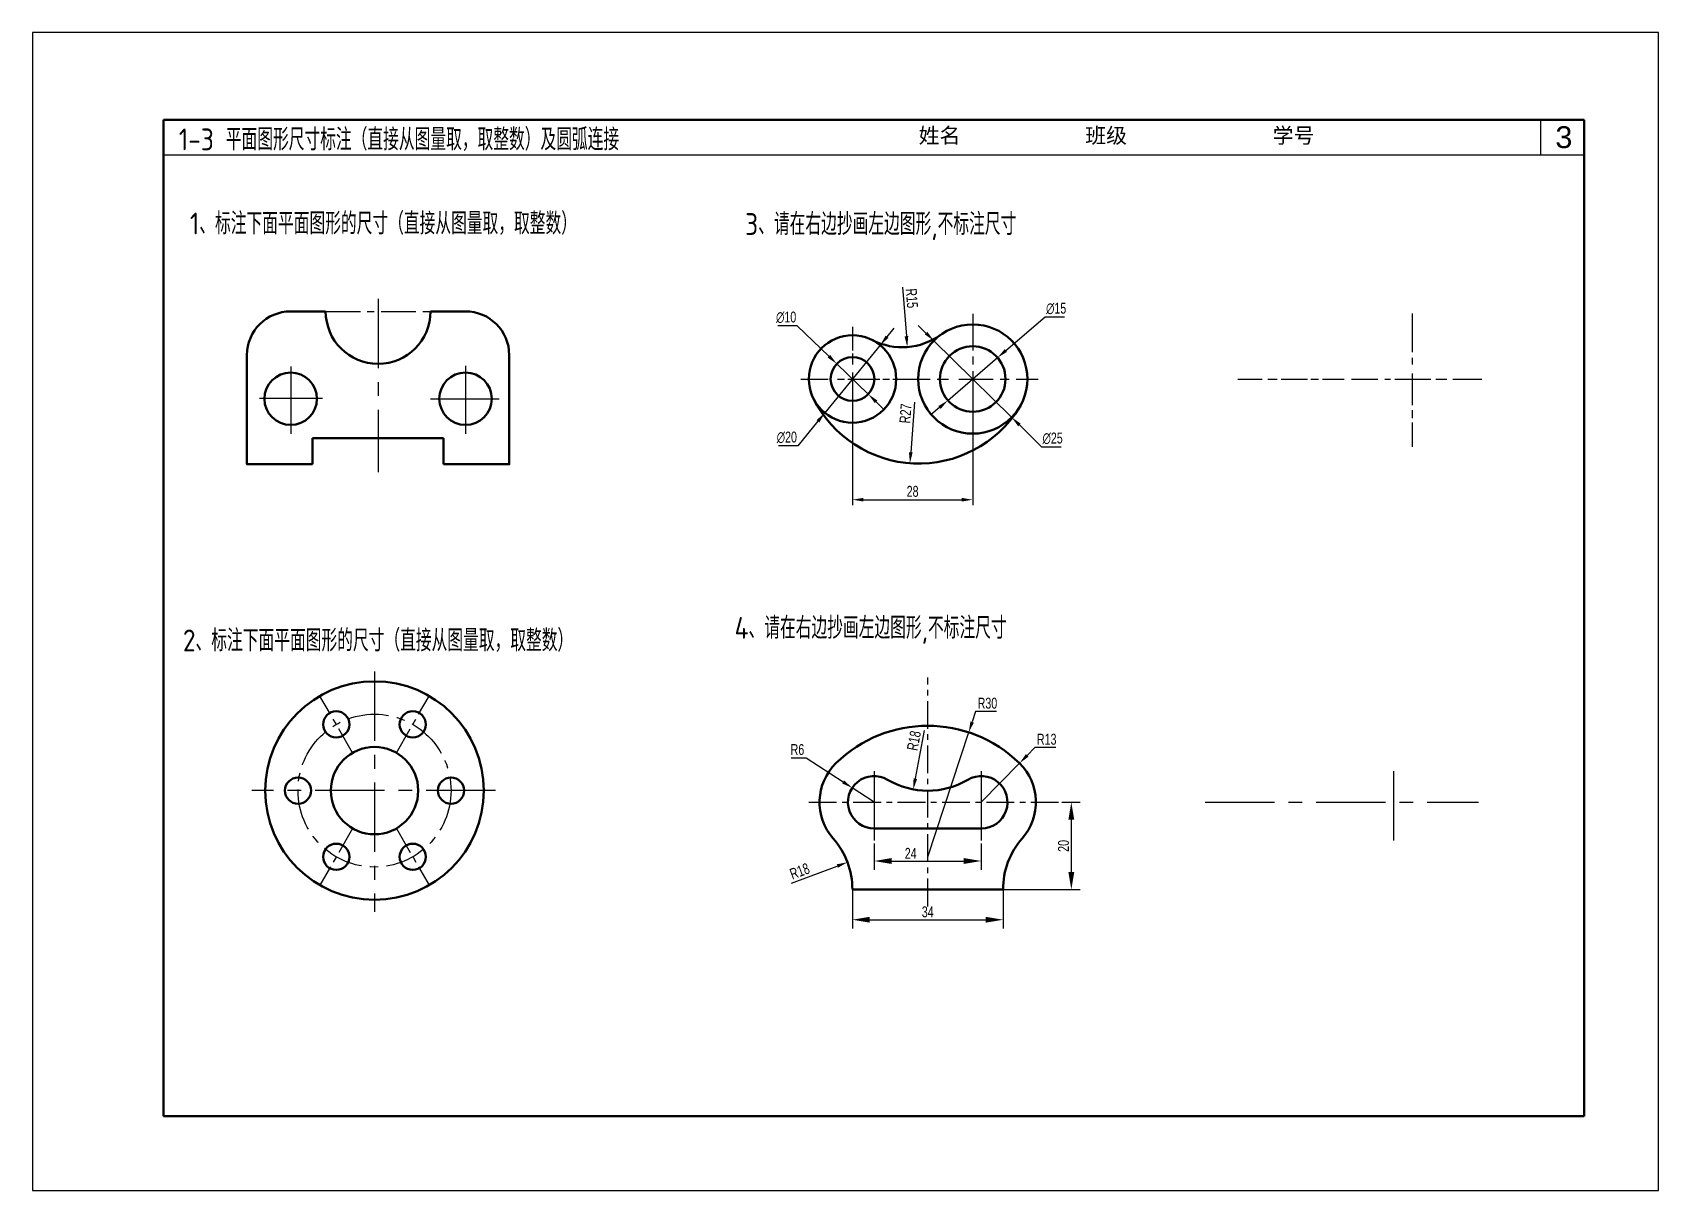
# Model space of a CAD drawing. Header units: millimetres. Extents: x 1205 to 2401, y 439 to 1028.
# Drawn here: x 2028.8 to 2400.8, y 763.2 to 1028.2 of the extents above; entities that cross this region are included whole.
import ezdxf

# ---------------------------------------------------------------- set-up
doc = ezdxf.new("R2010")
doc.units = ezdxf.units.MM
doc.linetypes.add('CENTER', pattern=[50.8, 31.75, -6.35, 6.35, -6.35])
for name, color, linetype in [('中心线', 250, 'CENTER'), ('尺寸标注', 250, 'Continuous'), ('文字', 7, 'Continuous'), ('细实线', 7, 'Continuous')]:
    doc.layers.add(name, color=color, linetype=linetype)
doc.layers.add('粗实线', color=7, linetype='Continuous', lineweight=50)
doc.styles.get("Standard").update_dxf_attribs({"font": 'gbenor.shx', "bigfont": 'gbcbig.shx'})
doc.styles.add('尺寸标注', font='ARIAL.TTF', dxfattribs={"width": 0.7})
doc.styles.add('样式 1', font='ARIAL.TTF', dxfattribs={"height": 5})
doc.styles.add('汉字', font='gbenor.shx', dxfattribs={"height": 5, "bigfont": 'gbcbig.shx'})
doc.dimstyles.new('ISO-25$0', dxfattribs={"dimtxt": 2.5, "dimasz": 4, "dimexe": 2, "dimexo": 0, "dimgap": 0.5, "dimtad": 1, "dimdec": 1, "dimrnd": 1, "dimdsep": 46, "dimtxsty": '尺寸标注', "dimcen": 0, "dimclrd": 256, "dimclre": 256, "dimclrt": 256, "dimadec": 0, "dimazin": 0, "dimtfac": 1, "dimtdec": 1, "dimtmove": 0, "dimatfit": 3, "dimfxl": 0, "dimlwd": -1, "dimlwe": -1, "dimarcsym": 0})
doc.dimstyles.new('ISO-25$3', dxfattribs={"dimtxt": 2.5, "dimasz": 2.5, "dimexe": 1.25, "dimexo": 0, "dimtad": 1, "dimtoh": 1, "dimdec": 0, "dimdsep": 46, "dimtxsty": '尺寸标注', "dimcen": 2.5, "dimclrd": 256, "dimclre": 256, "dimclrt": 256, "dimadec": 0, "dimazin": 0, "dimtfac": 1, "dimtdec": 0, "dimtmove": 0, "dimatfit": 0, "dimfxl": 0, "dimlwd": -1, "dimlwe": -1, "dimarcsym": 0})
doc.dimstyles.new('ISO-25$4', dxfattribs={"dimtxt": 2.5, "dimasz": 2.5, "dimexe": 1.25, "dimexo": 0, "dimtad": 1, "dimtoh": 1, "dimdec": 0, "dimdsep": 46, "dimtxsty": '尺寸标注', "dimcen": 2.5, "dimclrd": 256, "dimclre": 256, "dimclrt": 256, "dimadec": 0, "dimazin": 0, "dimtfac": 1, "dimtdec": 0, "dimtmove": 0, "dimatfit": 3, "dimfxl": 0, "dimlwd": -1, "dimlwe": -1, "dimarcsym": 0})

msp = doc.modelspace()

# ---------------------------------------------------------------- texts
at = {"layer": '尺寸标注', "color": 7, "insert": (2379.14, 1004.18), "char_height": 5, "width": 10, "attachment_point": 5, "style": '样式 1'}
msp.add_mtext('3', dxfattribs=at)
at = {"layer": '文字', "color": 7, "insert": (2226.76, 1004.4), "char_height": 3.5, "width": 313.5, "attachment_point": 4}
msp.add_mtext('{\\fSimSun|b0|i0|c134|p2;  姓名            班级              学号}', dxfattribs=at)
at = {"layer": '细实线', "color": 7, "char_height": 5, "width": 313.5, "attachment_point": 4, "style": '汉字'}
for s, insert in [('  1-3 平面图形尺寸标注（直接从图量取，取整数）及圆弧连接', (2056.84, 1003.62)), ('  1、标注下面平面图形的尺寸（直接从图量取，取整数）', (2059.39, 984.38)), ('  2、标注下面平面图形的尺寸（直接从图量取，取整数）', (2057.76, 888.96))]:
    msp.add_mtext(s, dxfattribs=dict(at, insert=insert))
at = {"layer": '细实线', "color": 7, "ltscale": 0.3, "char_height": 5, "width": 70.1111, "attachment_point": 5}
for s, insert in [('3、请在右边抄画左边图形,不标注尺寸', (2222.84, 983.75)), ('4、请在右边抄画左边图形,不标注尺寸', (2220.53, 891.34))]:
    msp.add_mtext(s, dxfattribs=dict(at, insert=insert))

# ---------------------------------------------------------------- blocks, each defined once
blk = doc.blocks.new('*D207')
at = {"layer": 'Defpoints', "color": 0, "transparency": 16777216}
for p in [(2216.35, 832.02), (2250.85, 832.02), (2250.85, 825.13)]:
    blk.add_point(p, dxfattribs=at)
at = {"layer": '尺寸标注', "transparency": 16777216}
for p, q in [((2216.35, 832.02), (2216.35, 823.13)), ((2250.85, 832.02), (2250.85, 823.13)), ((2220.35, 825.13), (2246.85, 825.13))]:
    blk.add_line(p, q, dxfattribs=at)
for points in [[(2220.35, 825.8), (2220.35, 824.46), (2216.35, 825.13)], [(2246.85, 825.8), (2246.85, 824.46), (2250.85, 825.13)]]:
    blk.add_solid(points, dxfattribs=at)
at = {"layer": '尺寸标注', "transparency": 16777216, "insert": (2233.6, 826.91), "char_height": 2.5, "attachment_point": 5, "style": '尺寸标注'}
blk.add_mtext('34', dxfattribs=at)
blk = doc.blocks.new('*D208')
at = {"layer": 'Defpoints', "color": 0, "transparency": 16777216}
for p in [(2221.35, 842.56), (2245.85, 842.56), (2245.85, 838.57)]:
    blk.add_point(p, dxfattribs=at)
at = {"layer": '尺寸标注', "transparency": 16777216}
for p, q in [((2221.35, 842.56), (2221.35, 836.57)), ((2245.85, 842.56), (2245.85, 836.57)), ((2225.35, 838.57), (2241.85, 838.57))]:
    blk.add_line(p, q, dxfattribs=at)
for points in [[(2225.35, 839.24), (2225.35, 837.9), (2221.35, 838.57)], [(2241.85, 839.24), (2241.85, 837.9), (2245.85, 838.57)]]:
    blk.add_solid(points, dxfattribs=at)
at = {"layer": '尺寸标注', "transparency": 16777216, "insert": (2229.71, 840.32), "char_height": 2.5, "attachment_point": 5, "style": '尺寸标注'}
blk.add_mtext('24', dxfattribs=at)
blk = doc.blocks.new('*D209')
at = {"layer": 'Defpoints', "color": 0, "transparency": 16777216}
for p in [(2234.98, 957.64), (2252.8, 940.11)]:
    blk.add_point(p, dxfattribs=at)
at = {"layer": '尺寸标注', "transparency": 16777216}
for p, q in [((2233.2, 959.39), (2231.42, 961.15)), ((2234.98, 957.64), (2252.8, 940.11)), ((2254.58, 938.35), (2259.64, 933.38)), ((2259.64, 933.38), (2264.11, 933.38))]:
    blk.add_line(p, q, dxfattribs=at)
for points in [[(2233.49, 959.69), (2232.91, 959.1), (2234.98, 957.64)], [(2254.87, 938.65), (2254.29, 938.05), (2252.8, 940.11)]]:
    blk.add_solid(points, dxfattribs=at)
at = {"layer": '尺寸标注', "transparency": 16777216, "insert": (2262.18, 935.28), "char_height": 2.5, "attachment_point": 5, "style": '尺寸标注'}
blk.add_mtext('∅25', dxfattribs=at)
blk = doc.blocks.new('*D210')
at = {"layer": 'Defpoints', "color": 0, "transparency": 16777216}
for p in [(2249.58, 953.76), (2238.2, 943.98)]:
    blk.add_point(p, dxfattribs=at)
at = {"layer": '尺寸标注', "transparency": 16777216}
for p, q in [((2251.47, 955.39), (2260.44, 963.1)), ((2260.44, 963.1), (2264.91, 963.1)), ((2238.2, 943.98), (2249.58, 953.76)), ((2236.31, 942.35), (2234.41, 940.72))]:
    blk.add_line(p, q, dxfattribs=at)
for points in [[(2251.2, 955.71), (2251.74, 955.08), (2249.58, 953.76)], [(2236.03, 942.67), (2236.58, 942.04), (2238.2, 943.98)]]:
    blk.add_solid(points, dxfattribs=at)
at = {"layer": '尺寸标注', "transparency": 16777216, "insert": (2262.99, 965), "char_height": 2.5, "attachment_point": 5, "style": '尺寸标注'}
blk.add_mtext('∅15', dxfattribs=at)
blk = doc.blocks.new('*D211')
at = {"layer": 'Defpoints', "color": 0, "transparency": 16777216}
for p in [(2231.57, 956.52), (2229.53, 929.6)]:
    blk.add_point(p, dxfattribs=at)
at = {"layer": '尺寸标注', "transparency": 16777216}
blk.add_line((2230.59, 943.55), (2229.72, 932.09), dxfattribs=at)
blk.add_solid([(2229.3, 932.12), (2230.14, 932.06), (2229.53, 929.6)], dxfattribs=at)
at = {"layer": '尺寸标注', "transparency": 16777216, "insert": (2228.51, 940.98), "char_height": 2.5, "attachment_point": 5, "rotation": 85.6659, "style": '尺寸标注'}
blk.add_mtext('R27', dxfattribs=at)
blk = doc.blocks.new('*D212')
at = {"layer": 'Defpoints', "color": 0, "transparency": 16777216}
for p in [(2222.72, 956.61), (2210.06, 941.13)]:
    blk.add_point(p, dxfattribs=at)
at = {"layer": '尺寸标注', "transparency": 16777216}
for p, q in [((2224.3, 958.55), (2225.89, 960.48)), ((2222.72, 956.61), (2210.06, 941.13)), ((2208.48, 939.2), (2203.9, 933.61)), ((2203.9, 933.61), (2199.46, 933.61))]:
    blk.add_line(p, q, dxfattribs=at)
for points in [[(2223.98, 958.81), (2224.63, 958.29), (2222.72, 956.61)], [(2208.15, 939.46), (2208.8, 938.93), (2210.06, 941.13)]]:
    blk.add_solid(points, dxfattribs=at)
at = {"layer": '尺寸标注', "transparency": 16777216, "insert": (2201.37, 935.51), "char_height": 2.5, "attachment_point": 5, "style": '尺寸标注'}
blk.add_mtext('∅20', dxfattribs=at)
blk = doc.blocks.new('*D213')
at = {"layer": 'Defpoints', "color": 0, "transparency": 16777216}
for p in [(2212.79, 952.35), (2219.99, 945.4)]:
    blk.add_point(p, dxfattribs=at)
at = {"layer": '尺寸标注', "transparency": 16777216}
for p, q in [((2203.74, 961.08), (2199.29, 961.08)), ((2210.99, 954.08), (2203.74, 961.08)), ((2219.99, 945.4), (2212.79, 952.35)), ((2221.79, 943.66), (2223.58, 941.93))]:
    blk.add_line(p, q, dxfattribs=at)
for points in [[(2211.28, 954.38), (2210.7, 953.78), (2212.79, 952.35)], [(2222.07, 943.96), (2221.5, 943.36), (2219.99, 945.4)]]:
    blk.add_solid(points, dxfattribs=at)
at = {"layer": '尺寸标注', "transparency": 16777216, "insert": (2201.21, 962.98), "char_height": 2.5, "attachment_point": 5, "style": '尺寸标注'}
blk.add_mtext('∅10', dxfattribs=at)
blk = doc.blocks.new('*D214')
at = {"layer": 'Defpoints', "color": 0, "transparency": 16777216}
for p in [(2227.75, 971.14), (2228.92, 956.19)]:
    blk.add_point(p, dxfattribs=at)
at = {"layer": '尺寸标注', "transparency": 16777216}
blk.add_line((2227.85, 969.91), (2228.72, 958.68), dxfattribs=at)
blk.add_solid([(2229.14, 958.71), (2228.31, 958.65), (2228.92, 956.19)], dxfattribs=at)
at = {"layer": '尺寸标注', "transparency": 16777216, "insert": (2229.96, 967.34), "char_height": 2.5, "attachment_point": 5, "rotation": 274.4465, "style": '尺寸标注'}
blk.add_mtext('R15', dxfattribs=at)
blk = doc.blocks.new('*D215')
at = {"layer": 'Defpoints', "color": 0, "transparency": 16777216}
for p in [(2233.6, 872.66), (2230.3, 854.96)]:
    blk.add_point(p, dxfattribs=at)
at = {"layer": '尺寸标注', "transparency": 16777216}
blk.add_line((2232.81, 868.43), (2230.76, 857.42), dxfattribs=at)
blk.add_solid([(2230.35, 857.49), (2231.17, 857.34), (2230.3, 854.96)], dxfattribs=at)
at = {"layer": '尺寸标注', "transparency": 16777216, "insert": (2230.45, 866.1), "char_height": 2.5, "attachment_point": 5, "rotation": 79.4431, "style": '尺寸标注'}
blk.add_mtext('R18', dxfattribs=at)
blk = doc.blocks.new('*D216')
at = {"layer": 'Defpoints', "color": 0, "transparency": 16777216}
for p in [(2264.25, 852.02), (2250.85, 832.02), (2266.45, 832.02)]:
    blk.add_point(p, dxfattribs=at)
at = {"layer": '尺寸标注', "transparency": 16777216}
for p, q in [((2264.25, 852.02), (2268.45, 852.02)), ((2266.45, 848.02), (2266.45, 836.02)), ((2250.85, 832.02), (2268.45, 832.02))]:
    blk.add_line(p, q, dxfattribs=at)
for points in [[(2265.78, 848.02), (2267.12, 848.02), (2266.45, 852.02)], [(2265.78, 836.02), (2267.12, 836.02), (2266.45, 832.02)]]:
    blk.add_solid(points, dxfattribs=at)
at = {"layer": '尺寸标注', "transparency": 16777216, "insert": (2264.67, 842.02), "char_height": 2.5, "attachment_point": 5, "rotation": 90, "style": '尺寸标注'}
blk.add_mtext('20', dxfattribs=at)
blk = doc.blocks.new('*D217')
at = {"layer": 'Defpoints', "color": 0, "transparency": 16777216}
for p in [(2215.25, 838.29), (2198.85, 832.17)]:
    blk.add_point(p, dxfattribs=at)
at = {"layer": '尺寸标注', "transparency": 16777216}
blk.add_line((2202.42, 833.5), (2212.91, 837.41), dxfattribs=at)
blk.add_solid([(2212.76, 837.81), (2213.05, 837.02), (2215.25, 838.29)], dxfattribs=at)
at = {"layer": '尺寸标注', "transparency": 16777216, "insert": (2204.3, 836.23), "char_height": 2.5, "attachment_point": 5, "rotation": 20.4503, "style": '尺寸标注'}
blk.add_mtext('R18', dxfattribs=at)
blk = doc.blocks.new('*D218')
at = {"layer": 'Defpoints', "color": 0, "transparency": 16777216}
for p in [(2216.33, 855.3), (2221.35, 852.02)]:
    blk.add_point(p, dxfattribs=at)
at = {"layer": '尺寸标注', "transparency": 16777216}
for p, q in [((2202.38, 862.16), (2205.82, 862.16)), ((2205.82, 862.16), (2214.24, 856.67)), ((2221.35, 852.02), (2216.33, 855.3))]:
    blk.add_line(p, q, dxfattribs=at)
blk.add_solid([(2214.46, 857.01), (2214.01, 856.32), (2216.33, 855.3)], dxfattribs=at)
at = {"layer": '尺寸标注', "transparency": 16777216, "insert": (2203.79, 864.06), "char_height": 2.5, "attachment_point": 5, "style": '尺寸标注'}
blk.add_mtext('R6', dxfattribs=at)
blk = doc.blocks.new('*D219')
at = {"layer": 'Defpoints', "color": 0, "transparency": 16777216}
for p in [(2254.6, 860.94), (2245.85, 852.02)]:
    blk.add_point(p, dxfattribs=at)
at = {"layer": '尺寸标注', "transparency": 16777216}
for p, q in [((2258.1, 864.52), (2256.35, 862.73)), ((2262.91, 864.52), (2258.1, 864.52)), ((2245.85, 852.02), (2254.6, 860.94))]:
    blk.add_line(p, q, dxfattribs=at)
blk.add_solid([(2256.05, 863.02), (2256.65, 862.44), (2254.6, 860.94)], dxfattribs=at)
at = {"layer": '尺寸标注', "transparency": 16777216, "insert": (2260.82, 866.42), "char_height": 2.5, "attachment_point": 5, "style": '尺寸标注'}
blk.add_mtext('R13', dxfattribs=at)
blk = doc.blocks.new('*D220')
at = {"layer": 'Defpoints', "color": 0, "transparency": 16777216}
for p in [(2242.98, 868.02), (2233.6, 839.52)]:
    blk.add_point(p, dxfattribs=at)
at = {"layer": '尺寸标注', "transparency": 16777216}
for p, q in [((2244.55, 872.76), (2243.77, 870.39)), ((2249.35, 872.76), (2244.55, 872.76)), ((2233.6, 839.52), (2242.98, 868.02))]:
    blk.add_line(p, q, dxfattribs=at)
blk.add_solid([(2243.37, 870.52), (2244.16, 870.26), (2242.98, 868.02)], dxfattribs=at)
at = {"layer": '尺寸标注', "transparency": 16777216, "insert": (2247.26, 874.67), "char_height": 2.5, "attachment_point": 5, "style": '尺寸标注'}
blk.add_mtext('R30', dxfattribs=at)
blk = doc.blocks.new('*D221')
at = {"layer": 'Defpoints', "color": 0, "transparency": 16777216}
for p in [(2216.39, 948.87), (2243.89, 948.87), (2243.89, 921.25)]:
    blk.add_point(p, dxfattribs=at)
at = {"layer": '尺寸标注', "transparency": 16777216}
for p, q in [((2216.39, 948.87), (2216.39, 920)), ((2243.89, 948.87), (2243.89, 920)), ((2218.89, 921.25), (2241.39, 921.25))]:
    blk.add_line(p, q, dxfattribs=at)
for points in [[(2218.89, 921.67), (2218.89, 920.84), (2216.39, 921.25)], [(2241.39, 921.67), (2241.39, 920.84), (2243.89, 921.25)]]:
    blk.add_solid(points, dxfattribs=at)
at = {"layer": '尺寸标注', "transparency": 16777216, "insert": (2230.14, 923.15), "char_height": 2.5, "attachment_point": 5, "style": '尺寸标注'}
blk.add_mtext('28', dxfattribs=at)

# ---------------------------------------------------------------- dimensions: what is measured, and where the dimension line sits
at = {"layer": '尺寸标注', "color": 7}
for center, mpoint, picture, middle in [((2227.75, 971.14), (2228.92, 956.19), '*D214', (2228.06, 967.19)), ((2231.57, 956.52), (2229.53, 929.6), '*D211', (2230.38, 940.84)), ((2233.6, 872.66), (2230.3, 854.96), '*D215', (2232.32, 865.75)), ((2221.35, 852.02), (2216.33, 855.3), '*D218', (2203.79, 862.16)), ((2198.85, 832.17), (2215.25, 838.29), '*D217', (2204.96, 834.45))]:
    dim = msp.add_radius_dim(center=center, mpoint=mpoint, dimstyle='ISO-25$4', dxfattribs=at)
    dim.commit()
    dim.dimension.update_dxf_attribs({"geometry": picture, "text_midpoint": middle, "dimtype": 164})
for p1, p2, picture, middle in [((2219.99, 945.4), (2212.79, 952.35), '*D213', (2201.21, 961.08)), ((2238.2, 943.98), (2249.58, 953.76), '*D210', (2262.99, 963.1)), ((2222.72, 956.61), (2210.06, 941.13), '*D212', (2201.37, 933.61)), ((2234.98, 957.64), (2252.8, 940.11), '*D209', (2262.18, 933.38))]:
    dim = msp.add_diameter_dim_2p(p1=p1, p2=p2, dimstyle='ISO-25$3', dxfattribs=at)
    dim.commit()
    dim.dimension.update_dxf_attribs({"geometry": picture, "text_midpoint": middle, "dimtype": 163})
dim = msp.add_linear_dim(base=(2243.88949866, 921.25243782), p1=(2216.38949866, 948.87275285), p2=(2243.88949866, 948.87275285), dimstyle='ISO-25$0', override={"dimasz": 2.5, "dimexe": 1.25, "dimgap": 0.625, "dimtoh": 1, "dimdec": 0, "dimrnd": 0, "dimcen": 2.5, "dimtdec": 0, "dimatfit": 0}, dxfattribs=at)
dim.commit()
dim.dimension.update_dxf_attribs({"geometry": '*D221', "text_midpoint": (2230.13949866, 923.15387029)})
for center, mpoint, picture, middle in [((2233.6, 839.52), (2242.98, 868.02), '*D220', (2247.26, 874.67)), ((2245.85, 852.02), (2254.6, 860.94), '*D219', (2260.82, 866.42))]:
    dim = msp.add_radius_dim(center=center, mpoint=mpoint, dimstyle='ISO-25$4', dxfattribs=at)
    dim.commit()
    dim.dimension.update_dxf_attribs({"geometry": picture, "text_midpoint": middle})
dim = msp.add_linear_dim(base=(2266.45, 832.02), p1=(2264.25, 852.02), p2=(2250.85, 832.02), angle=270, dimstyle='ISO-25$0', dxfattribs=at)
dim.commit()
dim.dimension.update_dxf_attribs({"geometry": '*D216', "text_midpoint": (2264.67, 842.02)})
dim = msp.add_linear_dim(base=(2245.85, 838.57), p1=(2221.35, 842.56), p2=(2245.85, 842.56), dimstyle='ISO-25$0', dxfattribs=at)
dim.commit()
dim.dimension.update_dxf_attribs({"geometry": '*D208', "text_midpoint": (2229.71, 838.57), "dimtype": 160})
dim = msp.add_linear_dim(base=(2250.85, 825.13), p1=(2216.35, 832.02), p2=(2250.85, 832.02), dimstyle='ISO-25$0', dxfattribs=at)
dim.commit()
dim.dimension.update_dxf_attribs({"geometry": '*D207', "text_midpoint": (2233.6, 826.91)})

# ---------------------------------------------------------------- linework, layer by layer
at = {"layer": '中心线', "color": 7, "ltscale": 0.5}
for p, q in [((2107.85, 967.23), (2107.85, 927.56)), ((2243.89, 963.8), (2243.89, 955.36)), ((2344.43, 963.88), (2344.43, 954.99)), ((2216.39, 960.8), (2216.39, 955.36)), ((2216.39, 954.71), (2216.39, 952.22)), ((2243.89, 954.05), (2243.89, 952.22)), ((2344.43, 953.73), (2344.43, 952.19)), ((2087.85, 951.7), (2087.85, 936.33)), ((2127.85, 951.86), (2127.85, 936.32)), ((2204.54, 948.87), (2210.85, 948.87)), ((2212.95, 948.87), (2214.52, 948.87)), ((2215.31, 948.87), (2222.64, 948.87)), ((2216.39, 950.39), (2216.39, 944.76)), ((2223.3, 948.87), (2224.87, 948.87)), ((2225.65, 948.87), (2234.17, 948.87)), ((2235.75, 948.87), (2238.37, 948.87)), ((2240.72, 948.87), (2248.58, 948.87)), ((2243.89, 950.65), (2243.89, 943.06)), ((2250.16, 948.87), (2252.25, 948.87)), ((2253.82, 948.87), (2258.87, 948.87)), ((2304.56, 948.87), (2310.14, 948.87)), ((2311.41, 948.87), (2313.58, 948.87)), ((2314.49, 948.87), (2320.46, 948.87)), ((2321.27, 948.87), (2322.99, 948.87)), ((2323.89, 948.87), (2328.87, 948.87)), ((2330.59, 948.87), (2336.57, 948.87)), ((2338.2, 948.87), (2339.47, 948.87)), ((2340.46, 948.87), (2348.69, 948.87)), ((2344.43, 950.11), (2344.43, 942.88)), ((2349.87, 948.87), (2352.4, 948.87)), ((2353.76, 948.87), (2360.38, 948.87)), ((2080.69, 944.49), (2095.12, 944.49)), ((2119.81, 944.35), (2135.54, 944.35)), ((2216.39, 943.4), (2216.39, 942.37)), ((2243.89, 942.4), (2243.89, 939.92)), ((2344.43, 941.71), (2344.43, 939.9)), ((2216.39, 940.79), (2216.39, 936.82)), ((2243.89, 939.26), (2243.89, 934.91)), ((2344.43, 938.91), (2344.43, 933.35)), ((2107.03, 881.92), (2107.03, 826.96)), ((2221.35, 859.1), (2221.35, 842.56)), ((2245.85, 859.1), (2245.85, 842.56)), ((2340.17, 859.1), (2340.17, 842.56)), ((2134.73, 854.68), (2078.94, 854.68)), ((2297.07, 852.02), (2359.59, 852.02))]:
    msp.add_line(p, q, dxfattribs=at)
at = {"layer": '中心线', "color": 7, "ltscale": 0.25}
msp.add_line((2095.85, 964.35), (2119.85, 964.35), dxfattribs=at)
at = {"layer": '中心线', "color": 7, "ltscale": 0.2}
for p, q in [((2233.6, 828.19), (2233.6, 880.53)), ((2102.03, 863.34), (2094.53, 876.33)), ((2112.03, 863.34), (2119.53, 876.33)), ((2206.4, 852.02), (2264.25, 852.02)), ((2102.03, 846.02), (2094.53, 833.03)), ((2112.03, 846.02), (2119.53, 833.03))]:
    msp.add_line(p, q, dxfattribs=at)
at = {"layer": '中心线', "color": 7, "ltscale": 0.3}
msp.add_circle((2107.03, 854.68), 17.5, dxfattribs=at)
at = {"layer": '粗实线', "color": 7}
for p, q in [((2383.79, 1008.17), (2058.79, 1008.17)), ((2058.79, 1008.17), (2058.79, 780.17)), ((2383.79, 780.17), (2383.79, 1008.17)), ((2092.85, 929.35), (2092.85, 935.35)), ((2092.85, 929.35), (2092.85, 935.35)), ((2092.85, 935.35), (2122.81, 935.35)), ((2122.85, 929.35), (2122.85, 935.35)), ((2092.85, 929.35), (2077.85, 929.35)), ((2221.35, 846.02), (2245.85, 846.02)), ((2250.85, 832.02), (2216.35, 832.02)), ((2233.6, 832.02), (2250.85, 832.02)), ((2058.79, 780.17), (2383.79, 780.17))]:
    msp.add_line(p, q, dxfattribs=at)
for points in [[(2095.85, 964.35), (2087.85, 964.35)], [(2127.85, 964.35), (2119.85, 964.35)], [(2077.85, 954.35), (2077.85, 929.35), (2092.85, 929.35)], [(2122.85, 929.35), (2137.85, 929.35), (2137.85, 954.35)]]:
    msp.add_lwpolyline(points, dxfattribs=at)
for centre, radius in [((2243.89, 948.87), 12.5), ((2216.39, 948.87), 10), ((2243.89, 948.87), 7.5), ((2216.39, 948.87), 5), ((2087.85, 944.35), 6), ((2127.85, 944.35), 6), ((2107.03, 854.68), 25), ((2098.28, 869.84), 3), ((2115.78, 869.84), 3), ((2107.03, 854.68), 10), ((2089.53, 854.68), 3), ((2124.53, 854.68), 3), ((2098.28, 839.53), 3), ((2115.78, 839.53), 3)]:
    msp.add_circle(centre, radius, dxfattribs=at)
for centre, radius, start, end in [((2087.85, 954.35), 10, 90, 180), ((2107.85, 964.35), 12, 180, 0), ((2127.85, 954.35), 10, 0, 90), ((2227.75, 971.14), 15, 242.9643, 305.9286), ((2231.57, 956.52), 27, 206.7412, 328.1606), ((2233.6, 839.52), 30, 45.573, 134.427), ((2221.35, 852.02), 12.5, 134.427, 221.4116), ((2245.85, 852.02), 12.5, 318.5884, 45.573), ((2221.35, 852.02), 6, 59.3084, 270), ((2233.6, 872.66), 18, 239.3084, 300.6916), ((2245.85, 852.02), 6, 270, 120.6916), ((2198.85, 832.17), 17.5, 359.489, 41.4116), ((2268.35, 832.17), 17.5, 138.5884, 180.511)]:
    msp.add_arc(centre, radius, start, end, dxfattribs=at)
at = {"layer": '细实线', "color": 7}
for p, q in [((2400.79, 1028.17), (2028.79, 1028.17)), ((2028.79, 1028.17), (2028.79, 763.17)), ((2400.79, 763.17), (2400.79, 1028.17)), ((2373.79, 1008.17), (2373.79, 1000.17)), ((2058.79, 1000.17), (2383.79, 1000.17)), ((2028.79, 763.17), (2400.79, 763.17))]:
    msp.add_line(p, q, dxfattribs=at)

msp.set_redraw_order([(e.dxf.handle, doc.entitydb.next_handle()) for e in msp.query("TEXT MTEXT ATTDEF DIMENSION ARC_DIMENSION")])  # texts and dimensions are drawn at this point

doc.saveas('drawing.dxf')
